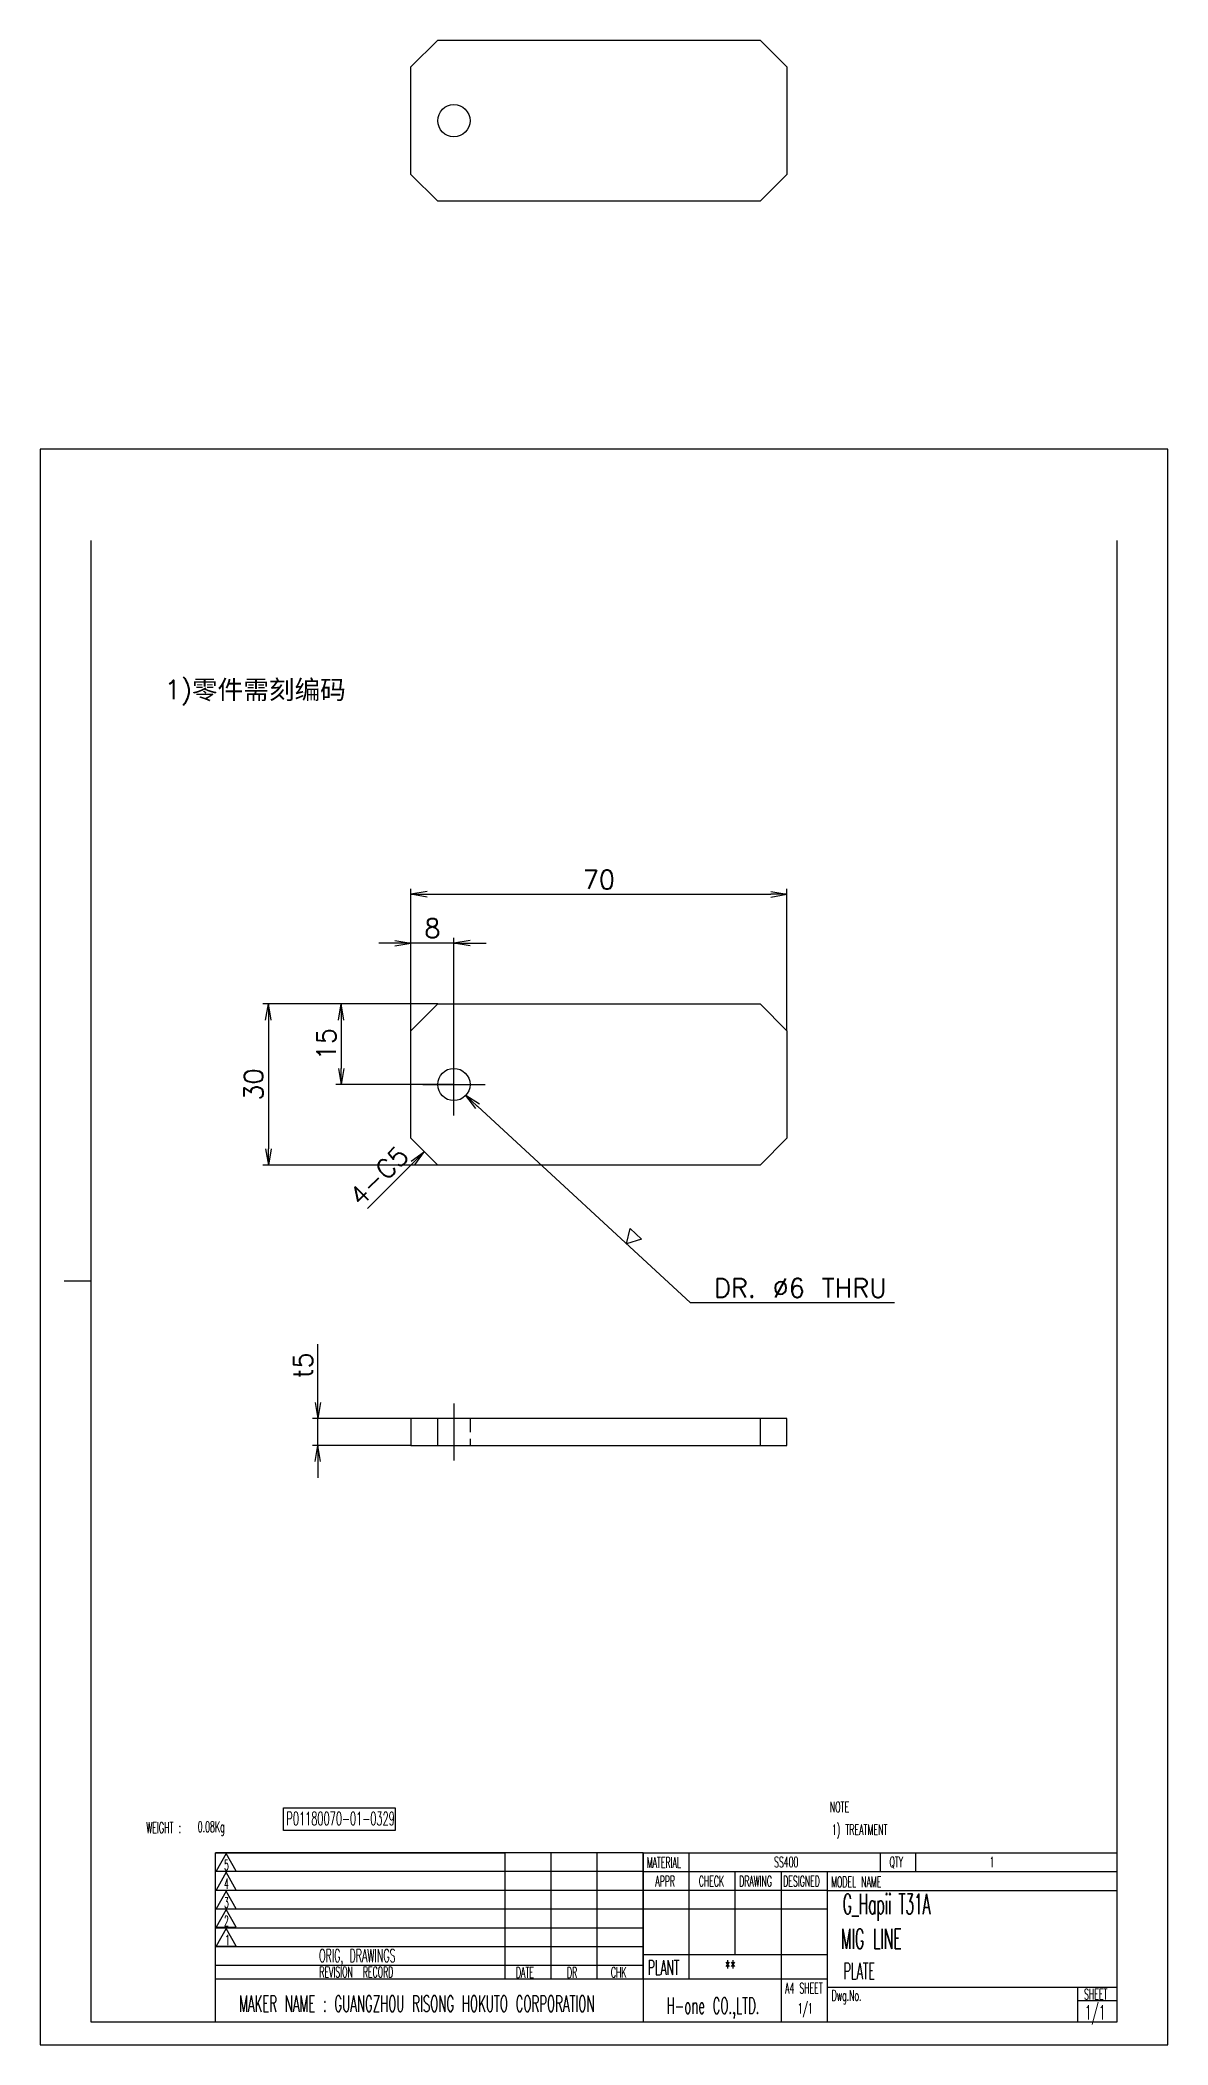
# Model space of a CAD drawing. Header units: inches. Extents: x 21 to 8642, y -3779 to 2137.
# Drawn here: x 3569.5 to 3779.5, y -2631.3 to -2258.2 of the extents above; entities that cross this region are included whole.
import ezdxf

# ---------------------------------------------------------------- set-up
doc = ezdxf.new("R2010")
doc.units = ezdxf.units.IN
doc.header["$MEASUREMENT"] = 0
doc.linetypes.add('CENTER-HOKUTO', pattern=[23, 20, -1, 1, -1])
doc.linetypes.add('HIDDEN-HOKUTO', pattern=[3.8, 2.5, -1.3])
for name, color, linetype, lineweight in [('AM_7', 2, 'CENTER-HOKUTO', 30), ('AM_HID', 1, 'HIDDEN-HOKUTO', 25), ('AM_VIS', 7, 'Continuous', 30)]:
    doc.layers.add(name, color=color, linetype=linetype, lineweight=lineweight)
doc.layers.add('title_frame', color=7, linetype='Continuous')
doc.layers.add('word_dim', color=253, linetype='Continuous')
doc.styles.add('MX_NOTE_STANDARD', font='txt.shx', dxfattribs={"bigfont": 'bigfont.shx'})
doc.styles.get("Standard").update_dxf_attribs({"font": 'txt', "bigfont": 'gbcbig.shx'})
doc.dimstyles.new('HKT 1-1', dxfattribs={"dimtxt": 3.5, "dimasz": 3, "dimexe": 1, "dimexo": 0, "dimgap": 1, "dimtad": 3, "dimdsep": 46, "dimtxsty": 'Standard', "dimblk1": 'OPEN', "dimblk2": 'OPEN', "dimsah": 1, "dimcen": 0, "dimclrd": 256, "dimclre": 256, "dimclrt": 3, "dimazin": 2, "dimtfac": 1, "dimtmove": 0, "dimatfit": 3, "dimldrblk": 'OPEN', "dimfxl": 1, "dimtolj": 1, "dimlwd": 25, "dimlwe": 25, "dimarcsym": 0})

msp = doc.modelspace()

# ---------------------------------------------------------------- texts
at = {"ltscale": 2, "insert": (3592.65, -2377.366), "char_height": 3.5, "width": 96.90613, "attachment_point": 1}
msp.add_mtext('{\\C3;1)\\fSimSun|b0|i0|c134|p2;零件需刻编码}', dxfattribs=at)
at = {"linetype": 'Continuous', "attachment_point": 4}
for s, insert, char_height, width in [('{\\Fromans,bigfont|c134;\\W0.5;\\C3;G\\Fromans,bigfont|c128;_Hapii T\\Fromans,bigfont|c134;31\\Fromans,bigfont|c128;A}', (3718.949, -2605.747), 3.75, 63.625), ('{\\W0.5;\\C3;MIG LINE}', (3718.646, -2611.582), 3.75, 63.625), ('{\\W0.5;\\C3;PLATE}', (3719.069, -2617.588), 3, 50.9)]:
    msp.add_mtext(s, dxfattribs=dict(at, insert=insert, char_height=char_height, width=width))
at = {"layer": 'title_frame', "color": 3, "style": 'MX_NOTE_STANDARD'}
for s, height, width, p in [('P01180070-01-0329', 2.5, 0.5341, (3615.324, -2590.468)), ('NOTE', 1.96, 0.545, (3716.515, -2588.043)), ('NOTE', 1.96, 0.545, (3716.515, -2588.043)), ('NOTE', 1.96, 0.545, (3716.515, -2588.043)), ('WEIGHT : ', 2, 0.5341, (3589.262, -2591.903)), ('0.08Kg', 2, 0.5341, (3598.819, -2591.738)), ('1) TREATMENT', 1.96, 0.545, (3716.904, -2592.266)), ('1) TREATMENT', 1.96, 0.545, (3716.904, -2592.266)), ('1) TREATMENT', 1.96, 0.545, (3716.904, -2592.266)), ('MATERIAL', 1.9728, 0.5341, (3682.441, -2598.375)), ('SS400', 1.9728, 0.5341, (3706.142, -2598.289)), ('QTY', 1.9728, 0.5341, (3727.642, -2598.289)), ('1', 1.973, 0.5341, (3746.27, -2598.289)), ('5', 1.918, 0.5341, (3603.729, -2598.808)), ('4', 1.918, 0.5341, (3603.729, -2602.285)), ('APPR', 1.9728, 0.5341, (3684.037, -2601.846)), ('CHECK', 1.9728, 0.5341, (3692.132, -2601.846)), ('DRAWING', 1.9728, 0.5341, (3699.652, -2601.846)), ('DESIGNED', 1.9728, 0.5341, (3707.843, -2601.846)), ('MODEL NAME', 1.9728, 0.5341, (3716.772, -2601.996)), ('3', 1.918, 0.5341, (3603.729, -2605.814)), ('2', 1.918, 0.5341, (3603.729, -2609.228)), ('1', 1.918, 0.5341, (3603.925, -2612.757)), ('ORIG, DRAWINGS', 2.4112, 0.5341, (3621.418, -2615.926)), ('REVISION  RECORD', 1.9728, 0.5341, (3621.468, -2618.764)), ('DATE', 1.9728, 0.5341, (3658.081, -2618.845)), ('DR', 1.9728, 0.5341, (3667.575, -2618.856)), ('CHK', 1.9728, 0.5341, (3675.752, -2618.822)), ('PLANT', 2.74, 0.5341, (3682.605, -2618.318)), ('**', 2.74, 0.5341, (3696.962, -2618.318)), ('MAKER NAME : GUANGZHOU RISONG HOKUTO CORPORATION', 3, 0.5341, (3606.525, -2625.167)), ('H-one CO.,LTD.', 3, 0.5341, (3686.125, -2625.538)), ('A4 SHEET', 1.9728, 0.5341, (3708.198, -2621.764)), ('Dwg.No.', 1.9728, 0.5341, (3716.858, -2623.11)), ('SHEET', 1.9728, 0.5341, (3763.859, -2622.876)), ('1/1', 1.9728, 0.5341, (3710.55, -2625.519)), ('1/1', 2.7, 0.5341, (3764.016, -2626.628))]:
    msp.add_text(s, height=height, dxfattribs=dict(at, width=width)).set_placement(p)
at = {"layer": 'word_dim', "color": 3, "linetype": 'Continuous'}
msp.add_text('4-C5', height=3.5, rotation=45, dxfattribs=at).set_placement((3629.157, -2475.459))

# ---------------------------------------------------------------- blocks, each defined once
blk = doc.blocks.new('_Open')
at = {"color": 0, "lineweight": -2}
for p, q in [((-1, 0.17), (0, 0)), ((-1, -0.17), (0, 0)), ((0, 0), (-1, 0))]:
    blk.add_line(p, q, dxfattribs=at)
blk = doc.blocks.new('*D264')
at = {"layer": 'DEFPOINTS', "color": 0, "linetype": 'Continuous', "transparency": 16777216}
for p in [(3643.52, -2437.6), (3611.97, -2467.6), (3643.52, -2467.6)]:
    blk.add_point(p, dxfattribs=at)
at = {"layer": 'word_dim', "linetype": 'Continuous', "lineweight": 25, "transparency": 16777216}
for p, q in [((3643.52, -2437.6), (3610.97, -2437.6)), ((3611.97, -2440.6), (3611.97, -2464.6)), ((3643.52, -2467.6), (3610.97, -2467.6))]:
    blk.add_line(p, q, dxfattribs=at)
at = {"layer": 'word_dim', "linetype": 'Continuous', "lineweight": 25, "transparency": 16777216, "xscale": 3, "yscale": 3, "zscale": 3}
for p, rotation in [((3611.97, -2437.6), 90), ((3611.97, -2467.6), 270)]:
    blk.add_blockref('_Open', p, dxfattribs=dict(at, rotation=rotation))
at = {"layer": 'word_dim', "color": 3, "linetype": 'Continuous', "transparency": 16777216, "insert": (3609.22, -2452.6), "char_height": 3.5, "attachment_point": 5, "rotation": 90}
blk.add_mtext('\\A1;30', dxfattribs=at)
blk = doc.blocks.new('*D265')
at = {"layer": 'DEFPOINTS', "color": 0, "linetype": 'Continuous', "transparency": 16777216}
for p in [(3708.52, -2417.2), (3638.52, -2442.6), (3708.52, -2442.6)]:
    blk.add_point(p, dxfattribs=at)
at = {"layer": 'word_dim', "linetype": 'Continuous', "lineweight": 25, "transparency": 16777216}
for p, q in [((3638.52, -2442.6), (3638.52, -2416.2)), ((3641.52, -2417.2), (3705.52, -2417.2)), ((3708.52, -2442.6), (3708.52, -2416.2))]:
    blk.add_line(p, q, dxfattribs=at)
at = {"layer": 'word_dim', "linetype": 'Continuous', "lineweight": 25, "transparency": 16777216, "xscale": 3, "yscale": 3, "zscale": 3, "rotation": 180}
blk.add_blockref('_Open', (3638.52, -2417.2), dxfattribs=at)
at = {"layer": 'word_dim', "linetype": 'Continuous', "lineweight": 25, "transparency": 16777216, "xscale": 3, "yscale": 3, "zscale": 3}
blk.add_blockref('_Open', (3708.52, -2417.2), dxfattribs=at)
at = {"layer": 'word_dim', "color": 3, "linetype": 'Continuous', "transparency": 16777216, "insert": (3673.52, -2414.45), "char_height": 3.5, "attachment_point": 5}
blk.add_mtext('\\A1;70', dxfattribs=at)
blk = doc.blocks.new('*D266')
at = {"layer": 'DEFPOINTS', "color": 0, "linetype": 'Continuous', "transparency": 16777216}
for p in [(3638.52, -2426.28), (3638.52, -2442.6), (3646.52, -2452.6)]:
    blk.add_point(p, dxfattribs=at)
at = {"layer": 'word_dim', "linetype": 'Continuous', "lineweight": 25, "transparency": 16777216}
for p, q in [((3635.52, -2426.28), (3632.52, -2426.28)), ((3638.52, -2442.6), (3638.52, -2425.28)), ((3646.52, -2426.28), (3638.52, -2426.28)), ((3646.52, -2452.6), (3646.52, -2425.28)), ((3649.52, -2426.28), (3652.52, -2426.28))]:
    blk.add_line(p, q, dxfattribs=at)
at = {"layer": 'word_dim', "linetype": 'Continuous', "lineweight": 25, "transparency": 16777216, "xscale": 3, "yscale": 3, "zscale": 3}
blk.add_blockref('_Open', (3638.52, -2426.28), dxfattribs=at)
at = {"layer": 'word_dim', "linetype": 'Continuous', "lineweight": 25, "transparency": 16777216, "xscale": 3, "yscale": 3, "zscale": 3, "rotation": 180}
blk.add_blockref('_Open', (3646.52, -2426.28), dxfattribs=at)
at = {"layer": 'word_dim', "color": 3, "linetype": 'Continuous', "transparency": 16777216, "insert": (3642.52, -2423.53), "char_height": 3.5, "attachment_point": 5}
blk.add_mtext('\\A1;8', dxfattribs=at)
blk = doc.blocks.new('*D267')
at = {"layer": 'DEFPOINTS', "color": 0, "linetype": 'Continuous', "transparency": 16777216}
for p in [(3643.52, -2437.6), (3625.53, -2452.6), (3646.52, -2452.6)]:
    blk.add_point(p, dxfattribs=at)
at = {"layer": 'word_dim', "linetype": 'Continuous', "lineweight": 25, "transparency": 16777216}
for p, q in [((3643.52, -2437.6), (3624.53, -2437.6)), ((3625.53, -2440.6), (3625.53, -2449.6)), ((3646.52, -2452.6), (3624.53, -2452.6))]:
    blk.add_line(p, q, dxfattribs=at)
at = {"layer": 'word_dim', "linetype": 'Continuous', "lineweight": 25, "transparency": 16777216, "xscale": 3, "yscale": 3, "zscale": 3}
for p, rotation in [((3625.53, -2437.6), 90), ((3625.53, -2452.6), 270)]:
    blk.add_blockref('_Open', p, dxfattribs=dict(at, rotation=rotation))
at = {"layer": 'word_dim', "color": 3, "linetype": 'Continuous', "transparency": 16777216, "insert": (3622.78, -2445.1), "char_height": 3.5, "attachment_point": 5, "rotation": 90}
blk.add_mtext('\\A1;15', dxfattribs=at)
blk = doc.blocks.new('*D268')
at = {"layer": 'DEFPOINTS', "color": 0, "linetype": 'Continuous', "transparency": 16777216}
for p in [(3621.17, -2514.77), (3638.52, -2514.77), (3638.52, -2519.77)]:
    blk.add_point(p, dxfattribs=at)
at = {"layer": 'word_dim', "linetype": 'Continuous', "lineweight": 25, "transparency": 16777216}
for p, q in [((3621.17, -2511.77), (3621.17, -2500.94)), ((3638.52, -2514.77), (3620.17, -2514.77)), ((3621.17, -2519.77), (3621.17, -2514.77)), ((3638.52, -2519.77), (3620.17, -2519.77)), ((3621.17, -2522.77), (3621.17, -2525.77))]:
    blk.add_line(p, q, dxfattribs=at)
at = {"layer": 'word_dim', "linetype": 'Continuous', "lineweight": 25, "transparency": 16777216, "xscale": 3, "yscale": 3, "zscale": 3}
for p, rotation in [((3621.17, -2514.77), 270), ((3621.17, -2519.77), 90)]:
    blk.add_blockref('_Open', p, dxfattribs=dict(at, rotation=rotation))
at = {"layer": 'word_dim', "color": 3, "linetype": 'Continuous', "transparency": 16777216, "insert": (3618.42, -2504.85), "char_height": 3.5, "attachment_point": 5, "rotation": 90}
blk.add_mtext('\\A1;t5', dxfattribs=at)
blk = doc.blocks.new('*D269')
at = {"layer": 'DEFPOINTS', "color": 0, "linetype": 'Continuous', "transparency": 16777216}
for p in [(3644.31, -2450.56), (3648.73, -2454.63)]:
    blk.add_point(p, dxfattribs=at)
at = {"layer": 'word_dim', "linetype": 'Continuous', "lineweight": 25, "transparency": 16777216}
for p, q in [((3690.6, -2493.21), (3650.93, -2456.66)), ((3728.54, -2493.21), (3690.6, -2493.21))]:
    blk.add_line(p, q, dxfattribs=at)
at = {"layer": 'word_dim', "linetype": 'Continuous', "lineweight": 25, "transparency": 16777216, "xscale": 3, "yscale": 3, "zscale": 3, "rotation": 137.3446040694762}
blk.add_blockref('_Open', (3648.73, -2454.63), dxfattribs=at)
at = {"layer": 'word_dim', "color": 3, "linetype": 'Continuous', "transparency": 16777216, "insert": (3711.04, -2490.46), "char_height": 3.5, "attachment_point": 5}
blk.add_mtext('\\A1;DR. ∅6 THRU', dxfattribs=at)
blk = doc.blocks.new('shiage1')
at = {"layer": 'word_dim', "color": 3, "linetype": 'Continuous'}
for p, q in [((0, 0), (-1.44, 2.5)), ((-1.44, 2.5), (1.44, 2.5)), ((1.44, 2.5), (0, 0))]:
    blk.add_line(p, q, dxfattribs=at)

# ---------------------------------------------------------------- dimensions: what is measured, and where the dimension line sits
at = {"layer": 'word_dim', "linetype": 'Continuous'}
dim = msp.add_linear_dim(base=(3708.521, -2417.199), p1=(3638.521, -2442.596), p2=(3708.521, -2442.596), dimstyle='HKT 1-1', dxfattribs=at)
dim.commit()
dim.dimension.update_dxf_attribs({"geometry": '*D265', "text_midpoint": (3673.521, -2417.199), "dimtype": 160})
dim = msp.add_linear_dim(base=(3638.521, -2426.279), p1=(3646.521, -2452.596), p2=(3638.521, -2442.596), dimstyle='HKT 1-1', dxfattribs=at)
dim.commit()
dim.dimension.update_dxf_attribs({"geometry": '*D266', "text_midpoint": (3642.521, -2423.529)})
for base, p2, picture, middle in [((3611.974, -2467.596), (3643.521, -2467.596), '*D264', (3609.224, -2452.596)), ((3625.527, -2452.596), (3646.521, -2452.596), '*D267', (3622.777, -2445.096))]:
    dim = msp.add_linear_dim(base=base, p1=(3643.521, -2437.596), p2=p2, angle=90, dimstyle='HKT 1-1', dxfattribs=at)
    dim.commit()
    dim.dimension.update_dxf_attribs({"geometry": picture, "text_midpoint": middle})
dim = msp.add_diameter_dim_2p(p1=(3644.315, -2450.564), p2=(3648.727, -2454.629), text='DR. <> THRU', dimstyle='HKT 1-1', override={"dimtoh": 1, "dimtofl": 0}, dxfattribs=at)
dim.commit()
dim.dimension.update_dxf_attribs({"geometry": '*D269', "text_midpoint": (3711.035, -2493.21), "dimtype": 163})
dim = msp.add_linear_dim(base=(3621.171, -2514.771), p1=(3638.521, -2519.771), p2=(3638.521, -2514.771), angle=90, text='t<>', dimstyle='HKT 1-1', dxfattribs=at)
dim.commit()
dim.dimension.update_dxf_attribs({"geometry": '*D268', "text_midpoint": (3618.421, -2504.854)})

# ---------------------------------------------------------------- linework, layer by layer
at = {"linetype": 'Continuous'}
msp.add_line((3716.069, -2602.588), (3769.969, -2602.588), dxfattribs=at)
at = {"layer": 'AM_7'}
for p, q in [((3646.521, -2452.596), (3646.521, -2446.802)), ((3640.727, -2452.596), (3646.521, -2452.596)), ((3646.521, -2452.596), (3646.521, -2452.596)), ((3646.521, -2452.596), (3646.521, -2452.596)), ((3646.521, -2452.596), (3652.315, -2452.596)), ((3646.521, -2458.39), (3646.521, -2452.596)), ((3646.521, -2511.977), (3646.521, -2522.565))]:
    msp.add_line(p, q, dxfattribs=at)
at = {"layer": 'AM_HID'}
msp.add_line((3649.521, -2514.771), (3649.521, -2519.771), dxfattribs=at)
at = {"layer": 'AM_VIS'}
for p, q in [((3638.521, -2263.222), (3643.521, -2258.222)), ((3643.521, -2258.222), (3703.521, -2258.222)), ((3703.521, -2258.222), (3708.521, -2263.222)), ((3638.521, -2283.222), (3638.521, -2263.222)), ((3708.521, -2263.222), (3708.521, -2283.222)), ((3643.521, -2288.222), (3638.521, -2283.222)), ((3708.521, -2283.222), (3703.521, -2288.222)), ((3703.521, -2288.222), (3643.521, -2288.222)), ((3638.521, -2442.596), (3643.521, -2437.596)), ((3643.521, -2437.596), (3703.521, -2437.596)), ((3703.521, -2437.596), (3708.521, -2442.596)), ((3638.521, -2462.596), (3638.521, -2442.596)), ((3708.521, -2442.596), (3708.521, -2462.596)), ((3643.521, -2467.596), (3638.521, -2462.596)), ((3708.521, -2462.596), (3703.521, -2467.596)), ((3703.521, -2467.596), (3643.521, -2467.596)), ((3638.521, -2514.771), (3638.521, -2519.771)), ((3643.521, -2514.771), (3638.521, -2514.771)), ((3643.521, -2519.771), (3643.521, -2514.771)), ((3703.521, -2514.771), (3643.521, -2514.771)), ((3703.521, -2514.771), (3703.521, -2519.771)), ((3708.521, -2514.771), (3703.521, -2514.771)), ((3708.521, -2519.771), (3708.521, -2514.771)), ((3638.521, -2519.771), (3643.521, -2519.771)), ((3643.521, -2519.771), (3703.521, -2519.771)), ((3703.521, -2519.771), (3708.521, -2519.771))]:
    msp.add_line(p, q, dxfattribs=at)
for centre in [(3646.521, -2273.222), (3646.521, -2452.596)]:
    msp.add_circle(centre, 3, dxfattribs=at)
at = {"layer": 'title_frame'}
for p, q in [((3578.969, -2627.088), (3578.969, -2351.338)), ((3769.969, -2351.338), (3769.969, -2627.088)), ((3578.969, -2489.213), (3573.969, -2489.213)), ((3614.807, -2587.206), (3635.615, -2587.206)), ((3614.807, -2591.406), (3614.807, -2587.206)), ((3635.615, -2587.206), (3635.615, -2591.406)), ((3635.615, -2591.406), (3614.807, -2591.406)), ((3602.144, -2627.088), (3602.144, -2595.588)), ((3602.144, -2595.588), (3656.044, -2595.588)), ((3681.769, -2595.588), (3602.144, -2595.588)), ((3604.124, -2595.711), (3602.244, -2599.033)), ((3606.003, -2599.033), (3604.124, -2595.711)), ((3656.044, -2619.088), (3656.044, -2595.588)), ((3664.619, -2619.088), (3664.619, -2595.588)), ((3664.619, -2619.088), (3664.619, -2595.588)), ((3673.194, -2619.088), (3673.194, -2595.588)), ((3673.194, -2619.088), (3673.194, -2595.588)), ((3681.769, -2595.588), (3681.769, -2599.088)), ((3681.769, -2619.088), (3681.769, -2595.588)), ((3681.769, -2595.588), (3681.769, -2627.088)), ((3681.769, -2595.588), (3681.769, -2627.088)), ((3681.769, -2595.588), (3769.969, -2595.588)), ((3690.344, -2619.088), (3690.344, -2595.588)), ((3725.869, -2595.588), (3725.869, -2599.088)), ((3732.441, -2595.588), (3732.441, -2599.088)), ((3656.044, -2599.088), (3602.144, -2599.088)), ((3681.769, -2599.088), (3602.144, -2599.088)), ((3602.244, -2599.033), (3606.003, -2599.033)), ((3604.124, -2599.188), (3602.244, -2602.51)), ((3606.003, -2602.51), (3604.124, -2599.188)), ((3681.769, -2599.088), (3769.969, -2599.088)), ((3698.919, -2614.491), (3698.919, -2599.088)), ((3698.919, -2614.491), (3698.919, -2599.088)), ((3707.494, -2627.088), (3707.494, -2599.088)), ((3716.069, -2627.088), (3716.069, -2599.088)), ((3656.044, -2602.588), (3602.144, -2602.588)), ((3681.769, -2602.588), (3602.144, -2602.588)), ((3602.244, -2602.51), (3606.003, -2602.51)), ((3604.124, -2602.718), (3602.244, -2606.04)), ((3606.003, -2606.04), (3604.124, -2602.718)), ((3716.069, -2602.588), (3681.769, -2602.588)), ((3656.044, -2606.088), (3602.144, -2606.088)), ((3681.769, -2606.088), (3602.144, -2606.088)), ((3602.244, -2606.04), (3606.003, -2606.04)), ((3604.124, -2606.131), (3602.244, -2609.453)), ((3606.003, -2609.453), (3604.124, -2606.131)), ((3716.069, -2606.088), (3681.769, -2606.088)), ((3716.069, -2606.088), (3681.769, -2606.088)), ((3656.044, -2609.588), (3602.144, -2609.588)), ((3681.769, -2609.588), (3602.144, -2609.588)), ((3602.244, -2609.453), (3606.003, -2609.453)), ((3604.124, -2609.661), (3602.244, -2612.983)), ((3606.003, -2612.983), (3604.124, -2609.661)), ((3656.044, -2613.088), (3602.144, -2613.088)), ((3681.769, -2613.088), (3602.144, -2613.088)), ((3602.244, -2612.983), (3606.003, -2612.983)), ((3681.769, -2614.491), (3716.069, -2614.491)), ((3656.044, -2616.588), (3602.144, -2616.588)), ((3681.769, -2616.588), (3602.144, -2616.588)), ((3681.769, -2619.088), (3602.144, -2619.088)), ((3716.069, -2619.088), (3681.769, -2619.088)), ((3716.069, -2620.588), (3769.969, -2620.588)), ((3762.619, -2620.588), (3762.619, -2627.088)), ((3762.619, -2623.088), (3769.969, -2623.088)), ((3769.969, -2627.088), (3578.969, -2627.088)), ((3769.969, -2627.088), (3716.069, -2627.088))]:
    msp.add_line(p, q, dxfattribs=at)
at = {"layer": 'title_frame', "color": 4}
msp.add_lwpolyline([(3569.469, -2631.338), (3779.469, -2631.338), (3779.469, -2334.338), (3569.469, -2334.338)], close=True, dxfattribs=at)

# ---------------------------------------------------------------- block references
at = {"layer": 'word_dim', "color": 3, "linetype": 'Continuous', "rotation": 317.3446040695712}
msp.add_blockref('shiage1', (3678.678, -2482.224), dxfattribs=at)

msp.set_redraw_order([(e.dxf.handle, doc.entitydb.next_handle()) for e in msp.query("TEXT MTEXT ATTDEF DIMENSION ARC_DIMENSION")])  # texts and dimensions are drawn at this point

# ---------------------------------------------------------------- leaders
at = {"layer": 'word_dim', "linetype": 'Continuous'}
msp.add_leader([(3641.021, -2465.096), (3630.414, -2475.703)], dimstyle='HKT 1-1', dxfattribs=at)

doc.saveas('drawing.dxf')
